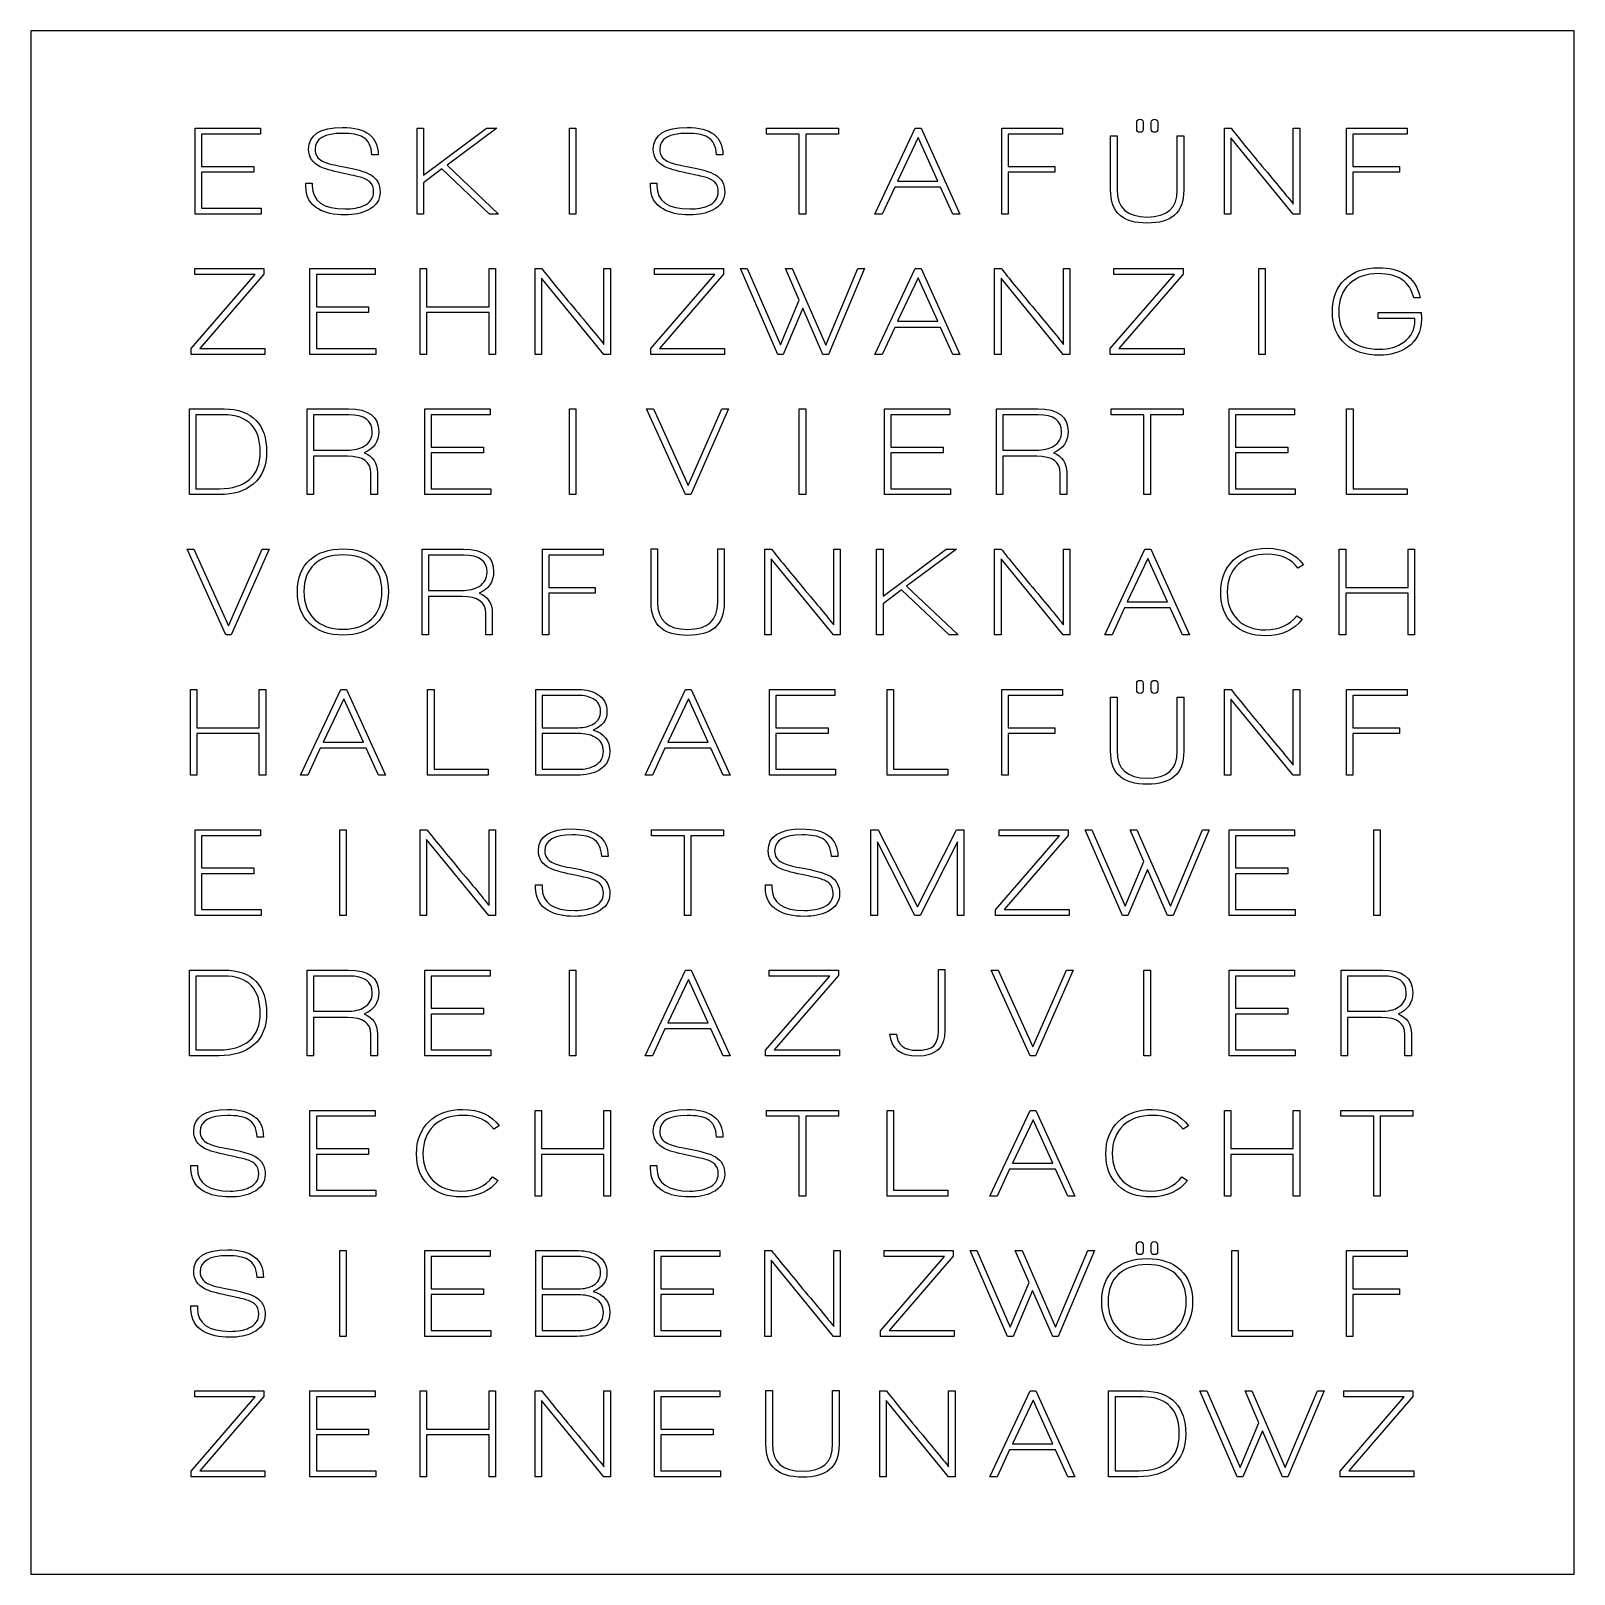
# Model space of a CAD drawing. Header units: millimetres. Extents: x 0 to 450, y 0 to 450.
import ezdxf

# ---------------------------------------------------------------- set-up
doc = ezdxf.new("R2010")
doc.units = ezdxf.units.MM
doc.layers.get('0').update_dxf_attribs({"lineweight": 25, "true_color": 0xffffff})
doc.layers.add('layer 1', color=7, linetype='Continuous', lineweight=25, true_color=0x000000)

msp = doc.modelspace()

# ---------------------------------------------------------------- linework, layer by layer
at = {"color": 6, "true_color": 0xff00ff}
for p, q in [((322.46, 421.39), (322.46, 423.34)), ((324.34, 423.34), (324.34, 421.39)), ((326.7, 421.39), (326.7, 423.34)), ((328.58, 423.34), (328.58, 421.39)), ((47.89, 421.59), (66.92, 421.59)), ((47.89, 396.59), (47.89, 421.59)), ((66.92, 419.86), (49.74, 419.86)), ((49.74, 419.86), (49.74, 410.46)), ((66.92, 421.59), (66.92, 419.86)), ((112.61, 421.59), (114.49, 421.59)), ((112.61, 396.59), (112.61, 421.59)), ((114.49, 407.91), (132.89, 421.59)), ((114.49, 421.59), (114.49, 407.91)), ((135.88, 421.59), (121.35, 410.82)), ((132.89, 421.59), (135.88, 421.59)), ((157.06, 421.59), (158.94, 421.59)), ((157.06, 396.59), (157.06, 421.59)), ((158.94, 421.59), (158.94, 396.59)), ((214.51, 419.86), (214.51, 421.59)), ((214.51, 421.59), (235.49, 421.59)), ((224.06, 419.86), (214.51, 419.86)), ((224.06, 396.59), (224.06, 419.86)), ((235.49, 419.86), (225.94, 419.86)), ((225.94, 419.86), (225.94, 396.59)), ((235.49, 421.59), (235.49, 419.86)), ((246.11, 396.59), (257.84, 421.59)), ((258.72, 418.86), (252.71, 406.21)), ((257.84, 421.59), (259.57, 421.59)), ((264.47, 406.21), (258.72, 418.86)), ((259.57, 421.59), (270.89, 396.59)), ((283.15, 421.59), (300.85, 421.59)), ((283.15, 396.59), (283.15, 421.59)), ((284.99, 419.86), (284.99, 410.46)), ((300.85, 419.86), (284.99, 419.86)), ((300.85, 421.59), (300.85, 419.86)), ((314.83, 403.69), (314.83, 419.4)), ((314.83, 419.4), (316.71, 419.4)), ((316.71, 419.4), (316.71, 403.73)), ((334.29, 419.4), (336.17, 419.4)), ((334.29, 403.58), (334.29, 419.4)), ((336.17, 419.4), (336.17, 403.62)), ((348.01, 421.59), (349.97, 421.59)), ((348.01, 396.59), (348.01, 421.59)), ((368.03, 396.59), (349.89, 418.79)), ((349.89, 418.79), (349.89, 396.59)), ((368.11, 421.59), (369.99, 421.59)), ((368.11, 399.5), (368.11, 421.59)), ((369.99, 421.59), (369.99, 396.59)), ((383.65, 396.59), (383.65, 421.59)), ((383.65, 421.59), (401.35, 421.59)), ((385.49, 419.86), (385.49, 410.46)), ((401.35, 419.86), (385.49, 419.86)), ((401.35, 421.59), (401.35, 419.86)), ((49.74, 410.46), (64.97, 410.46)), ((64.97, 410.46), (64.97, 408.76)), ((101.31, 413.81), (99.46, 413.81)), ((119.84, 409.75), (114.49, 405.7)), ((133.77, 396.59), (119.84, 409.75)), ((121.35, 410.82), (136.39, 396.59)), ((201.81, 413.81), (199.96, 413.81)), ((284.99, 410.46), (298.56, 410.46)), ((298.56, 410.46), (298.56, 408.76)), ((385.49, 410.46), (399.06, 410.46)), ((399.06, 410.46), (399.06, 408.76)), ((64.97, 408.76), (49.74, 408.76)), ((49.74, 408.76), (49.74, 398.32)), ((80.18, 405.55), (82.06, 405.55)), ((80.18, 404.67), (80.18, 405.55)), ((82.06, 405.55), (82.06, 404.81)), ((114.49, 405.7), (114.49, 396.59)), ((180.68, 405.55), (182.56, 405.55)), ((180.68, 404.67), (180.68, 405.55)), ((182.56, 405.55), (182.56, 404.81)), ((252.71, 406.21), (264.47, 406.21)), ((298.56, 408.76), (284.99, 408.76)), ((284.99, 408.76), (284.99, 396.59)), ((385.49, 408.76), (385.49, 396.59)), ((399.06, 408.76), (385.49, 408.76)), ((251.9, 404.44), (248.25, 396.59)), ((265.25, 404.44), (251.9, 404.44)), ((268.82, 396.59), (265.25, 404.44)), ((67.11, 396.59), (47.89, 396.59)), ((49.74, 398.32), (67.11, 398.32)), ((67.11, 398.32), (67.11, 396.59)), ((114.49, 396.59), (112.61, 396.59)), ((136.39, 396.59), (133.77, 396.59)), ((158.94, 396.59), (157.06, 396.59)), ((225.94, 396.59), (224.06, 396.59)), ((248.25, 396.59), (246.11, 396.59)), ((270.89, 396.59), (268.82, 396.59)), ((284.99, 396.59), (283.15, 396.59)), ((349.89, 396.59), (348.01, 396.59)), ((369.99, 396.59), (368.03, 396.59)), ((385.49, 396.59), (383.65, 396.59)), ((46.75, 357.34), (65.45, 378.95)), ((47.82, 378.95), (47.82, 380.68)), ((47.82, 380.68), (67.95, 380.68)), ((65.45, 378.95), (47.82, 378.95)), ((67.95, 379.06), (49.26, 357.41)), ((67.95, 380.68), (67.95, 379.06)), ((81.39, 355.68), (81.39, 380.68)), ((81.39, 380.68), (100.42, 380.68)), ((83.24, 378.95), (83.24, 369.55)), ((100.42, 378.95), (83.24, 378.95)), ((100.42, 380.68), (100.42, 378.95)), ((113.51, 355.68), (113.51, 380.68)), ((113.51, 380.68), (115.39, 380.68)), ((115.39, 380.68), (115.39, 369.55)), ((133.61, 369.55), (133.61, 380.68)), ((133.61, 380.68), (135.49, 380.68)), ((135.49, 380.68), (135.49, 355.68)), ((147.01, 380.68), (148.97, 380.68)), ((147.01, 355.68), (147.01, 380.68)), ((167.11, 358.59), (167.11, 380.68)), ((167.11, 380.68), (168.99, 380.68)), ((168.99, 380.68), (168.99, 355.68)), ((180.75, 357.34), (199.45, 378.95)), ((181.82, 380.68), (201.95, 380.68)), ((181.82, 378.95), (181.82, 380.68)), ((199.45, 378.95), (181.82, 378.95)), ((201.95, 379.06), (183.26, 357.41)), ((201.95, 380.68), (201.95, 379.06)), ((217.79, 355.68), (206.88, 380.68)), ((206.88, 380.68), (208.87, 380.68)), ((208.87, 380.68), (218.6, 358.41)), ((224.06, 371.43), (220.04, 380.68)), ((220.04, 380.68), (222.03, 380.68)), ((222.03, 380.68), (231.77, 358.37)), ((231.77, 358.37), (241.17, 380.68)), ((243.12, 380.68), (232.54, 355.68)), ((241.17, 380.68), (243.12, 380.68)), ((246.11, 355.68), (257.84, 380.68)), ((257.84, 380.68), (259.57, 380.68)), ((259.57, 380.68), (270.89, 355.68)), ((281.01, 355.68), (281.01, 380.68)), ((281.01, 380.68), (282.97, 380.68)), ((301.11, 358.59), (301.11, 380.68)), ((301.11, 380.68), (302.99, 380.68)), ((302.99, 380.68), (302.99, 355.68)), ((314.75, 357.34), (333.45, 378.95)), ((315.82, 380.68), (335.95, 380.68)), ((315.82, 378.95), (315.82, 380.68)), ((333.45, 378.95), (315.82, 378.95)), ((335.95, 379.06), (317.26, 357.41)), ((335.95, 380.68), (335.95, 379.06)), ((358.06, 380.68), (359.94, 380.68)), ((358.06, 355.68), (358.06, 380.68)), ((359.94, 380.68), (359.94, 355.68)), ((148.89, 377.88), (148.89, 355.68)), ((167.03, 355.68), (148.89, 377.88)), ((258.72, 377.95), (252.71, 365.31)), ((264.47, 365.31), (258.72, 377.95)), ((282.89, 377.88), (282.89, 355.68)), ((301.03, 355.68), (282.89, 377.88)), ((83.24, 369.55), (98.47, 369.55)), ((98.47, 369.55), (98.47, 367.85)), ((115.39, 369.55), (133.61, 369.55)), ((218.6, 358.41), (224.06, 371.43)), ((225.09, 369.1), (219.38, 355.68)), ((230.96, 355.68), (225.09, 369.1)), ((405.13, 372.13), (403.21, 372.13)), ((83.24, 367.85), (83.24, 357.41)), ((98.47, 367.85), (83.24, 367.85)), ((115.39, 367.85), (115.39, 355.68)), ((133.61, 367.85), (115.39, 367.85)), ((133.61, 355.68), (133.61, 367.85)), ((252.71, 365.31), (264.47, 365.31)), ((392.85, 367.89), (405.39, 367.89)), ((392.85, 366.15), (392.85, 367.89)), ((403.58, 366.15), (392.85, 366.15)), ((403.58, 365.49), (403.58, 366.15)), ((251.9, 363.54), (248.25, 355.68)), ((265.25, 363.54), (251.9, 363.54)), ((268.82, 355.68), (265.25, 363.54)), ((46.75, 355.68), (46.75, 357.34)), ((68.25, 355.68), (46.75, 355.68)), ((49.26, 357.41), (68.25, 357.41)), ((68.25, 357.41), (68.25, 355.68)), ((100.61, 355.68), (81.39, 355.68)), ((83.24, 357.41), (100.61, 357.41)), ((100.61, 357.41), (100.61, 355.68)), ((115.39, 355.68), (113.51, 355.68)), ((135.49, 355.68), (133.61, 355.68)), ((148.89, 355.68), (147.01, 355.68)), ((168.99, 355.68), (167.03, 355.68)), ((180.75, 355.68), (180.75, 357.34)), ((202.25, 355.68), (180.75, 355.68)), ((183.26, 357.41), (202.25, 357.41)), ((202.25, 357.41), (202.25, 355.68)), ((219.38, 355.68), (217.79, 355.68)), ((232.54, 355.68), (230.96, 355.68)), ((248.25, 355.68), (246.11, 355.68)), ((270.89, 355.68), (268.82, 355.68)), ((282.89, 355.68), (281.01, 355.68)), ((302.99, 355.68), (301.03, 355.68)), ((314.75, 355.68), (314.75, 357.34)), ((336.25, 355.68), (314.75, 355.68)), ((317.26, 357.41), (336.25, 357.41)), ((336.25, 357.41), (336.25, 355.68)), ((359.94, 355.68), (358.06, 355.68)), ((46.25, 339.77), (56.32, 339.77)), ((46.25, 314.77), (46.25, 339.77)), ((48.13, 338.04), (48.13, 316.51)), ((56.28, 338.04), (48.13, 338.04)), ((80.58, 314.77), (80.58, 339.77)), ((80.58, 339.77), (92.64, 339.77)), ((92.71, 338.04), (82.46, 338.04)), ((82.46, 338.04), (82.46, 327.75)), ((114.89, 314.77), (114.89, 339.77)), ((114.89, 339.77), (133.92, 339.77)), ((116.74, 338.04), (116.74, 328.64)), ((133.92, 338.04), (116.74, 338.04)), ((133.92, 339.77), (133.92, 338.04)), ((157.06, 339.77), (158.94, 339.77)), ((157.06, 314.77), (157.06, 339.77)), ((158.94, 339.77), (158.94, 314.77)), ((179.53, 339.77), (181.53, 339.77)), ((190.85, 314.77), (179.53, 339.77)), ((181.53, 339.77), (191.67, 317.43)), ((191.67, 317.43), (201.47, 339.77)), ((203.47, 339.77), (192.44, 314.77)), ((201.47, 339.77), (203.47, 339.77)), ((224.06, 339.77), (225.94, 339.77)), ((224.06, 314.77), (224.06, 339.77)), ((225.94, 339.77), (225.94, 314.77)), ((248.89, 339.77), (267.92, 339.77)), ((248.89, 314.77), (248.89, 339.77)), ((267.92, 338.04), (250.74, 338.04)), ((250.74, 338.04), (250.74, 328.64)), ((267.92, 339.77), (267.92, 338.04)), ((281.58, 339.77), (293.64, 339.77)), ((281.58, 314.77), (281.58, 339.77)), ((283.46, 338.04), (283.46, 327.75)), ((293.71, 338.04), (283.46, 338.04)), ((315.01, 339.77), (335.99, 339.77)), ((315.01, 338.04), (315.01, 339.77)), ((324.56, 338.04), (315.01, 338.04)), ((324.56, 314.77), (324.56, 338.04)), ((335.99, 338.04), (326.44, 338.04)), ((326.44, 338.04), (326.44, 314.77)), ((335.99, 339.77), (335.99, 338.04)), ((349.39, 314.77), (349.39, 339.77)), ((349.39, 339.77), (368.42, 339.77)), ((351.24, 338.04), (351.24, 328.64)), ((368.42, 338.04), (351.24, 338.04)), ((368.42, 339.77), (368.42, 338.04)), ((383.67, 339.77), (385.55, 339.77)), ((383.67, 314.77), (383.67, 339.77)), ((385.55, 339.77), (385.55, 316.51)), ((116.74, 328.64), (131.97, 328.64)), ((131.97, 328.64), (131.97, 326.94)), ((250.74, 328.64), (265.97, 328.64)), ((265.97, 328.64), (265.97, 326.94)), ((351.24, 328.64), (366.47, 328.64)), ((366.47, 328.64), (366.47, 326.94)), ((82.46, 327.75), (92.12, 327.75)), ((82.46, 325.95), (82.46, 314.77)), ((92.31, 325.95), (82.46, 325.95)), ((116.74, 326.94), (116.74, 316.51)), ((131.97, 326.94), (116.74, 326.94)), ((265.97, 326.94), (250.74, 326.94)), ((250.74, 326.94), (250.74, 316.51)), ((283.46, 327.75), (293.12, 327.75)), ((283.46, 325.95), (283.46, 314.77)), ((293.31, 325.95), (283.46, 325.95)), ((351.24, 326.94), (351.24, 316.51)), ((366.47, 326.94), (351.24, 326.94)), ((99.17, 314.77), (99.17, 321.04)), ((101.05, 321.11), (101.05, 314.77)), ((300.17, 314.77), (300.17, 321.04)), ((302.05, 321.11), (302.05, 314.77)), ((48.13, 316.51), (55.03, 316.51)), ((116.74, 316.51), (134.11, 316.51)), ((134.11, 316.51), (134.11, 314.77)), ((250.74, 316.51), (268.11, 316.51)), ((268.11, 316.51), (268.11, 314.77)), ((351.24, 316.51), (368.61, 316.51)), ((368.61, 316.51), (368.61, 314.77)), ((385.55, 316.51), (401.33, 316.51)), ((401.33, 316.51), (401.33, 314.77)), ((54.92, 314.77), (46.25, 314.77)), ((82.46, 314.77), (80.58, 314.77)), ((101.05, 314.77), (99.17, 314.77)), ((134.11, 314.77), (114.89, 314.77)), ((158.94, 314.77), (157.06, 314.77)), ((192.44, 314.77), (190.85, 314.77)), ((225.94, 314.77), (224.06, 314.77)), ((268.11, 314.77), (248.89, 314.77)), ((283.46, 314.77), (281.58, 314.77)), ((302.05, 314.77), (300.17, 314.77)), ((326.44, 314.77), (324.56, 314.77)), ((368.61, 314.77), (349.39, 314.77)), ((401.33, 314.77), (383.67, 314.77)), ((56.85, 273.86), (45.53, 298.86)), ((45.53, 298.86), (47.53, 298.86)), ((47.53, 298.86), (57.67, 276.52)), ((57.67, 276.52), (67.47, 298.86)), ((69.47, 298.86), (58.44, 273.86)), ((67.47, 298.86), (69.47, 298.86)), ((114.08, 298.86), (126.14, 298.86)), ((114.08, 273.86), (114.08, 298.86)), ((115.96, 297.13), (115.96, 286.84)), ((126.21, 297.13), (115.96, 297.13)), ((149.15, 273.86), (149.15, 298.86)), ((149.15, 298.86), (166.85, 298.86)), ((166.85, 297.13), (150.99, 297.13)), ((150.99, 297.13), (150.99, 287.73)), ((166.85, 298.86), (166.85, 297.13)), ((180.83, 298.99), (182.71, 298.99)), ((180.83, 283.43), (180.83, 298.99)), ((182.71, 298.99), (182.71, 283.43)), ((200.29, 283.32), (200.29, 298.99)), ((200.29, 298.99), (202.17, 298.99)), ((202.17, 298.99), (202.17, 283.36)), ((214.01, 298.86), (215.97, 298.86)), ((214.01, 273.86), (214.01, 298.86)), ((234.11, 298.86), (235.99, 298.86)), ((234.11, 276.78), (234.11, 298.86)), ((235.99, 298.86), (235.99, 273.86)), ((246.61, 298.86), (248.49, 298.86)), ((246.61, 273.86), (246.61, 298.86)), ((248.49, 285.18), (266.89, 298.86)), ((248.49, 298.86), (248.49, 285.18)), ((269.88, 298.86), (255.35, 288.1)), ((266.89, 298.86), (269.88, 298.86)), ((281.01, 298.86), (282.97, 298.86)), ((281.01, 273.86), (281.01, 298.86)), ((301.11, 276.78), (301.11, 298.86)), ((301.11, 298.86), (302.99, 298.86)), ((302.99, 298.86), (302.99, 273.86)), ((313.11, 273.86), (324.84, 298.86)), ((324.84, 298.86), (326.57, 298.86)), ((326.57, 298.86), (337.89, 273.86)), ((381.51, 273.86), (381.51, 298.86)), ((381.51, 298.86), (383.39, 298.86)), ((383.39, 298.86), (383.39, 287.73)), ((401.61, 287.73), (401.61, 298.86)), ((401.61, 298.86), (403.49, 298.86)), ((403.49, 298.86), (403.49, 273.86)), ((215.89, 296.06), (215.89, 273.86)), ((234.03, 273.86), (215.89, 296.06)), ((282.89, 296.06), (282.89, 273.86)), ((301.03, 273.86), (282.89, 296.06)), ((325.72, 296.14), (319.71, 283.49)), ((331.47, 283.49), (325.72, 296.14)), ((371.04, 294.33), (369.45, 293.33)), ((255.35, 288.1), (270.39, 273.86)), ((115.96, 286.84), (125.62, 286.84)), ((125.81, 285.04), (115.96, 285.04)), ((115.96, 285.04), (115.96, 273.86)), ((150.99, 287.73), (164.56, 287.73)), ((150.99, 286.03), (150.99, 273.86)), ((164.56, 286.03), (150.99, 286.03)), ((164.56, 287.73), (164.56, 286.03)), ((253.84, 287.03), (248.49, 282.97)), ((267.77, 273.86), (253.84, 287.03)), ((383.39, 287.73), (401.61, 287.73)), ((383.39, 286.03), (383.39, 273.86)), ((401.61, 286.03), (383.39, 286.03)), ((401.61, 273.86), (401.61, 286.03)), ((132.67, 273.86), (132.67, 280.13)), ((134.55, 280.21), (134.55, 273.86)), ((248.49, 282.97), (248.49, 273.86)), ((318.9, 281.72), (315.25, 273.86)), ((332.25, 281.72), (318.9, 281.72)), ((319.71, 283.49), (331.47, 283.49)), ((335.82, 273.86), (332.25, 281.72)), ((369.12, 279.47), (370.74, 278.44)), ((58.44, 273.86), (56.85, 273.86)), ((115.96, 273.86), (114.08, 273.86)), ((134.55, 273.86), (132.67, 273.86)), ((150.99, 273.86), (149.15, 273.86)), ((215.89, 273.86), (214.01, 273.86)), ((235.99, 273.86), (234.03, 273.86)), ((248.49, 273.86), (246.61, 273.86)), ((270.39, 273.86), (267.77, 273.86)), ((282.89, 273.86), (281.01, 273.86)), ((302.99, 273.86), (301.03, 273.86)), ((315.25, 273.86), (313.11, 273.86)), ((337.89, 273.86), (335.82, 273.86)), ((383.39, 273.86), (381.51, 273.86)), ((403.49, 273.86), (401.61, 273.86)), ((46.51, 257.95), (48.39, 257.95)), ((46.51, 232.95), (46.51, 257.95)), ((48.39, 257.95), (48.39, 246.82)), ((66.61, 257.95), (68.49, 257.95)), ((66.61, 246.82), (66.61, 257.95)), ((68.49, 257.95), (68.49, 232.95)), ((78.61, 232.95), (90.34, 257.95)), ((90.34, 257.95), (92.07, 257.95)), ((92.07, 257.95), (103.39, 232.95)), ((115.67, 232.95), (115.67, 257.95)), ((115.67, 257.95), (117.55, 257.95)), ((117.55, 257.95), (117.55, 234.69)), ((147.2, 232.95), (147.2, 257.95)), ((147.2, 257.95), (159.66, 257.95)), ((179.11, 232.95), (190.84, 257.95)), ((190.84, 257.95), (192.57, 257.95)), ((192.57, 257.95), (203.89, 232.95)), ((215.39, 257.95), (234.42, 257.95)), ((215.39, 232.95), (215.39, 257.95)), ((234.42, 257.95), (234.42, 256.22)), ((249.67, 257.95), (251.55, 257.95)), ((249.67, 232.95), (249.67, 257.95)), ((251.55, 257.95), (251.55, 234.69)), ((283.15, 232.95), (283.15, 257.95)), ((283.15, 257.95), (300.85, 257.95)), ((300.85, 257.95), (300.85, 256.22)), ((322.46, 257.75), (322.46, 259.71)), ((324.34, 259.71), (324.34, 257.75)), ((326.7, 257.75), (326.7, 259.71)), ((328.58, 259.71), (328.58, 257.75)), ((348.01, 232.95), (348.01, 257.95)), ((348.01, 257.95), (349.97, 257.95)), ((368.11, 235.87), (368.11, 257.95)), ((368.11, 257.95), (369.99, 257.95)), ((369.99, 257.95), (369.99, 232.95)), ((383.65, 232.95), (383.65, 257.95)), ((383.65, 257.95), (401.35, 257.95)), ((401.35, 257.95), (401.35, 256.22)), ((91.22, 255.23), (85.21, 242.58)), ((96.97, 242.58), (91.22, 255.23)), ((149.08, 256.22), (149.08, 246.82)), ((159.59, 256.22), (149.08, 256.22)), ((191.72, 255.23), (185.71, 242.58)), ((197.47, 242.58), (191.72, 255.23)), ((217.24, 256.22), (217.24, 246.82)), ((234.42, 256.22), (217.24, 256.22)), ((284.99, 256.22), (284.99, 246.82)), ((300.85, 256.22), (284.99, 256.22)), ((314.83, 255.76), (316.71, 255.76)), ((314.83, 240.05), (314.83, 255.76)), ((316.71, 255.76), (316.71, 240.09)), ((334.29, 255.76), (336.17, 255.76)), ((334.29, 239.94), (334.29, 255.76)), ((336.17, 255.76), (336.17, 239.98)), ((349.89, 255.15), (349.89, 232.95)), ((368.03, 232.95), (349.89, 255.15)), ((401.35, 256.22), (385.49, 256.22)), ((385.49, 256.22), (385.49, 246.82)), ((48.39, 246.82), (66.61, 246.82)), ((66.61, 245.12), (48.39, 245.12)), ((48.39, 245.12), (48.39, 232.95)), ((66.61, 232.95), (66.61, 245.12)), ((149.08, 246.82), (159.55, 246.82)), ((149.08, 245.09), (149.08, 234.69)), ((159.47, 245.09), (149.08, 245.09)), ((217.24, 246.82), (232.47, 246.82)), ((217.24, 245.12), (217.24, 234.69)), ((232.47, 245.12), (217.24, 245.12)), ((232.47, 246.82), (232.47, 245.12)), ((284.99, 246.82), (298.56, 246.82)), ((284.99, 245.12), (284.99, 232.95)), ((298.56, 245.12), (284.99, 245.12)), ((298.56, 246.82), (298.56, 245.12)), ((385.49, 246.82), (399.06, 246.82)), ((385.49, 245.12), (385.49, 232.95)), ((399.06, 245.12), (385.49, 245.12)), ((399.06, 246.82), (399.06, 245.12)), ((84.4, 240.81), (80.75, 232.95)), ((97.75, 240.81), (84.4, 240.81)), ((85.21, 242.58), (96.97, 242.58)), ((101.32, 232.95), (97.75, 240.81)), ((184.9, 240.81), (181.25, 232.95)), ((198.25, 240.81), (184.9, 240.81)), ((185.71, 242.58), (197.47, 242.58)), ((201.82, 232.95), (198.25, 240.81)), ((117.55, 234.69), (133.33, 234.69)), ((133.33, 234.69), (133.33, 232.95)), ((149.08, 234.69), (159.62, 234.69)), ((217.24, 234.69), (234.61, 234.69)), ((234.61, 234.69), (234.61, 232.95)), ((251.55, 234.69), (267.33, 234.69)), ((267.33, 234.69), (267.33, 232.95)), ((48.39, 232.95), (46.51, 232.95)), ((68.49, 232.95), (66.61, 232.95)), ((80.75, 232.95), (78.61, 232.95)), ((103.39, 232.95), (101.32, 232.95)), ((133.33, 232.95), (115.67, 232.95)), ((159.18, 232.95), (147.2, 232.95)), ((181.25, 232.95), (179.11, 232.95)), ((203.89, 232.95), (201.82, 232.95)), ((234.61, 232.95), (215.39, 232.95)), ((267.33, 232.95), (249.67, 232.95)), ((284.99, 232.95), (283.15, 232.95)), ((349.89, 232.95), (348.01, 232.95)), ((369.99, 232.95), (368.03, 232.95)), ((385.49, 232.95), (383.65, 232.95)), ((47.89, 217.05), (66.92, 217.05)), ((47.89, 192.05), (47.89, 217.05)), ((66.92, 217.05), (66.92, 215.31)), ((90.06, 217.05), (91.94, 217.05)), ((90.06, 192.05), (90.06, 217.05)), ((91.94, 217.05), (91.94, 192.05)), ((113.51, 217.05), (115.47, 217.05)), ((113.51, 192.05), (113.51, 217.05)), ((133.61, 217.05), (135.49, 217.05)), ((133.61, 194.96), (133.61, 217.05)), ((135.49, 217.05), (135.49, 192.05)), ((181.01, 217.05), (201.99, 217.05)), ((181.01, 215.31), (181.01, 217.05)), ((201.99, 217.05), (201.99, 215.31)), ((244.97, 217.05), (247.11, 217.05)), ((244.97, 192.05), (244.97, 217.05)), ((247.11, 217.05), (258.5, 194.59)), ((258.5, 194.59), (269.93, 217.05)), ((269.93, 217.05), (272.03, 217.05)), ((272.03, 217.05), (272.03, 192.05)), ((282.32, 217.05), (302.45, 217.05)), ((282.32, 215.31), (282.32, 217.05)), ((302.45, 217.05), (302.45, 215.42)), ((307.38, 217.05), (309.37, 217.05)), ((318.29, 192.05), (307.38, 217.05)), ((309.37, 217.05), (319.1, 194.77)), ((320.54, 217.05), (322.53, 217.05)), ((324.56, 207.79), (320.54, 217.05)), ((322.53, 217.05), (332.27, 194.74)), ((332.27, 194.74), (341.67, 217.05)), ((343.62, 217.05), (333.04, 192.05)), ((341.67, 217.05), (343.62, 217.05)), ((349.39, 192.05), (349.39, 217.05)), ((349.39, 217.05), (368.42, 217.05)), ((368.42, 217.05), (368.42, 215.31)), ((391.56, 192.05), (391.56, 217.05)), ((391.56, 217.05), (393.44, 217.05)), ((393.44, 217.05), (393.44, 192.05)), ((66.92, 215.31), (49.74, 215.31)), ((49.74, 215.31), (49.74, 205.91)), ((115.39, 214.24), (115.39, 192.05)), ((133.53, 192.05), (115.39, 214.24)), ((190.56, 215.31), (181.01, 215.31)), ((190.56, 192.05), (190.56, 215.31)), ((201.99, 215.31), (192.44, 215.31)), ((192.44, 215.31), (192.44, 192.05)), ((246.85, 213.51), (246.85, 192.05)), ((257.76, 192.05), (246.85, 213.51)), ((270.15, 213.51), (259.27, 192.05)), ((270.15, 192.05), (270.15, 213.51)), ((281.25, 193.7), (299.95, 215.31)), ((299.95, 215.31), (282.32, 215.31)), ((302.45, 215.42), (283.76, 193.78)), ((351.24, 215.31), (351.24, 205.91)), ((368.42, 215.31), (351.24, 215.31)), ((168.31, 209.27), (166.46, 209.27)), ((235.31, 209.27), (233.46, 209.27)), ((319.1, 194.77), (324.56, 207.79)), ((49.74, 205.91), (64.97, 205.91)), ((49.74, 204.21), (49.74, 193.78)), ((64.97, 204.21), (49.74, 204.21)), ((64.97, 205.91), (64.97, 204.21)), ((325.59, 205.47), (319.88, 192.05)), ((331.46, 192.05), (325.59, 205.47)), ((351.24, 205.91), (366.47, 205.91)), ((351.24, 204.21), (351.24, 193.78)), ((366.47, 204.21), (351.24, 204.21)), ((366.47, 205.91), (366.47, 204.21)), ((147.18, 200.12), (147.18, 201.01)), ((147.18, 201.01), (149.06, 201.01)), ((149.06, 201.01), (149.06, 200.27)), ((214.18, 200.12), (214.18, 201.01)), ((214.18, 201.01), (216.06, 201.01)), ((216.06, 201.01), (216.06, 200.27)), ((49.74, 193.78), (67.11, 193.78)), ((67.11, 193.78), (67.11, 192.05)), ((281.25, 192.05), (281.25, 193.7)), ((283.76, 193.78), (302.75, 193.78)), ((302.75, 193.78), (302.75, 192.05)), ((351.24, 193.78), (368.61, 193.78)), ((368.61, 193.78), (368.61, 192.05)), ((67.11, 192.05), (47.89, 192.05)), ((91.94, 192.05), (90.06, 192.05)), ((115.39, 192.05), (113.51, 192.05)), ((135.49, 192.05), (133.53, 192.05)), ((192.44, 192.05), (190.56, 192.05)), ((246.85, 192.05), (244.97, 192.05)), ((259.27, 192.05), (257.76, 192.05)), ((272.03, 192.05), (270.15, 192.05)), ((302.75, 192.05), (281.25, 192.05)), ((319.88, 192.05), (318.29, 192.05)), ((333.04, 192.05), (331.46, 192.05)), ((368.61, 192.05), (349.39, 192.05)), ((393.44, 192.05), (391.56, 192.05)), ((46.25, 151.14), (46.25, 176.14)), ((46.25, 176.14), (56.32, 176.14)), ((80.58, 151.14), (80.58, 176.14)), ((80.58, 176.14), (92.64, 176.14)), ((114.89, 151.14), (114.89, 176.14)), ((114.89, 176.14), (133.92, 176.14)), ((133.92, 176.14), (133.92, 174.4)), ((157.06, 176.14), (158.94, 176.14)), ((157.06, 151.14), (157.06, 176.14)), ((158.94, 176.14), (158.94, 151.14)), ((179.11, 151.14), (190.84, 176.14)), ((190.84, 176.14), (192.57, 176.14)), ((192.57, 176.14), (203.89, 151.14)), ((215.32, 176.14), (235.45, 176.14)), ((215.32, 174.4), (215.32, 176.14)), ((235.45, 176.14), (235.45, 174.51)), ((264.66, 176.27), (266.54, 176.27)), ((264.66, 158.71), (264.66, 176.27)), ((266.54, 176.27), (266.54, 158.49)), ((280.03, 176.14), (282.03, 176.14)), ((291.35, 151.14), (280.03, 176.14)), ((282.03, 176.14), (292.17, 153.79)), ((292.17, 153.79), (301.97, 176.14)), ((303.97, 176.14), (292.94, 151.14)), ((301.97, 176.14), (303.97, 176.14)), ((324.56, 151.14), (324.56, 176.14)), ((324.56, 176.14), (326.44, 176.14)), ((326.44, 176.14), (326.44, 151.14)), ((349.39, 176.14), (368.42, 176.14)), ((349.39, 151.14), (349.39, 176.14)), ((368.42, 176.14), (368.42, 174.4)), ((382.08, 176.14), (394.14, 176.14)), ((382.08, 151.14), (382.08, 176.14)), ((48.13, 174.4), (48.13, 152.87)), ((56.28, 174.4), (48.13, 174.4)), ((82.46, 174.4), (82.46, 164.12)), ((92.71, 174.4), (82.46, 174.4)), ((116.74, 174.4), (116.74, 165)), ((133.92, 174.4), (116.74, 174.4)), ((191.72, 173.41), (185.71, 160.76)), ((197.47, 160.76), (191.72, 173.41)), ((214.25, 152.8), (232.95, 174.4)), ((232.95, 174.4), (215.32, 174.4)), ((235.45, 174.51), (216.76, 152.87)), ((368.42, 174.4), (351.24, 174.4)), ((351.24, 174.4), (351.24, 165)), ((383.96, 174.4), (383.96, 164.12)), ((394.21, 174.4), (383.96, 174.4)), ((82.46, 164.12), (92.12, 164.12)), ((82.46, 162.31), (82.46, 151.14)), ((92.31, 162.31), (82.46, 162.31)), ((116.74, 165), (131.97, 165)), ((116.74, 163.3), (116.74, 152.87)), ((131.97, 163.3), (116.74, 163.3)), ((131.97, 165), (131.97, 163.3)), ((351.24, 165), (366.47, 165)), ((366.47, 163.3), (351.24, 163.3)), ((351.24, 163.3), (351.24, 152.87)), ((366.47, 165), (366.47, 163.3)), ((383.96, 164.12), (393.62, 164.12)), ((393.81, 162.31), (383.96, 162.31)), ((383.96, 162.31), (383.96, 151.14)), ((184.9, 158.99), (181.25, 151.14)), ((198.25, 158.99), (184.9, 158.99)), ((185.71, 160.76), (197.47, 160.76)), ((201.82, 151.14), (198.25, 158.99)), ((99.17, 151.14), (99.17, 157.4)), ((101.05, 157.48), (101.05, 151.14)), ((250.46, 157.46), (252.38, 157.46)), ((400.67, 151.14), (400.67, 157.4)), ((402.55, 157.48), (402.55, 151.14)), ((54.92, 151.14), (46.25, 151.14)), ((48.13, 152.87), (55.03, 152.87)), ((82.46, 151.14), (80.58, 151.14)), ((101.05, 151.14), (99.17, 151.14)), ((134.11, 151.14), (114.89, 151.14)), ((116.74, 152.87), (134.11, 152.87)), ((134.11, 152.87), (134.11, 151.14)), ((158.94, 151.14), (157.06, 151.14)), ((181.25, 151.14), (179.11, 151.14)), ((203.89, 151.14), (201.82, 151.14)), ((214.25, 151.14), (214.25, 152.8)), ((235.75, 151.14), (214.25, 151.14)), ((216.76, 152.87), (235.75, 152.87)), ((235.75, 152.87), (235.75, 151.14)), ((292.94, 151.14), (291.35, 151.14)), ((326.44, 151.14), (324.56, 151.14)), ((368.61, 151.14), (349.39, 151.14)), ((351.24, 152.87), (368.61, 152.87)), ((368.61, 152.87), (368.61, 151.14)), ((383.96, 151.14), (382.08, 151.14)), ((402.55, 151.14), (400.67, 151.14)), ((81.39, 110.23), (81.39, 135.23)), ((81.39, 135.23), (100.42, 135.23)), ((100.42, 135.23), (100.42, 133.49)), ((147.01, 110.23), (147.01, 135.23)), ((147.01, 135.23), (148.89, 135.23)), ((148.89, 135.23), (148.89, 124.09)), ((167.11, 124.09), (167.11, 135.23)), ((167.11, 135.23), (168.99, 135.23)), ((168.99, 135.23), (168.99, 110.23)), ((214.51, 135.23), (235.49, 135.23)), ((214.51, 133.49), (214.51, 135.23)), ((235.49, 135.23), (235.49, 133.49)), ((249.67, 135.23), (251.55, 135.23)), ((249.67, 110.23), (249.67, 135.23)), ((251.55, 135.23), (251.55, 111.96)), ((279.61, 110.23), (291.34, 135.23)), ((291.34, 135.23), (293.07, 135.23)), ((293.07, 135.23), (304.39, 110.23)), ((348.01, 110.23), (348.01, 135.23)), ((348.01, 135.23), (349.89, 135.23)), ((349.89, 135.23), (349.89, 124.09)), ((368.11, 124.09), (368.11, 135.23)), ((368.11, 135.23), (369.99, 135.23)), ((369.99, 135.23), (369.99, 110.23)), ((382.01, 135.23), (402.99, 135.23)), ((382.01, 133.49), (382.01, 135.23)), ((402.99, 135.23), (402.99, 133.49)), ((83.24, 133.49), (83.24, 124.09)), ((100.42, 133.49), (83.24, 133.49)), ((136.54, 130.69), (134.95, 129.7)), ((224.06, 133.49), (214.51, 133.49)), ((224.06, 110.23), (224.06, 133.49)), ((235.49, 133.49), (225.94, 133.49)), ((225.94, 133.49), (225.94, 110.23)), ((292.22, 132.5), (286.21, 119.85)), ((297.97, 119.85), (292.22, 132.5)), ((337.54, 130.69), (335.95, 129.7)), ((391.56, 133.49), (382.01, 133.49)), ((391.56, 110.23), (391.56, 133.49)), ((393.44, 133.49), (393.44, 110.23)), ((402.99, 133.49), (393.44, 133.49)), ((67.81, 127.45), (65.96, 127.45)), ((201.81, 127.45), (199.96, 127.45)), ((83.24, 124.09), (98.47, 124.09)), ((83.24, 122.4), (83.24, 111.96)), ((98.47, 122.4), (83.24, 122.4)), ((98.47, 124.09), (98.47, 122.4)), ((148.89, 124.09), (167.11, 124.09)), ((148.89, 122.4), (148.89, 110.23)), ((167.11, 122.4), (148.89, 122.4)), ((167.11, 110.23), (167.11, 122.4)), ((349.89, 124.09), (368.11, 124.09)), ((349.89, 122.4), (349.89, 110.23)), ((368.11, 122.4), (349.89, 122.4)), ((368.11, 110.23), (368.11, 122.4)), ((46.68, 119.19), (48.56, 119.19)), ((46.68, 118.3), (46.68, 119.19)), ((48.56, 119.19), (48.56, 118.45)), ((180.68, 118.3), (180.68, 119.19)), ((180.68, 119.19), (182.56, 119.19)), ((182.56, 119.19), (182.56, 118.45)), ((285.4, 118.08), (281.75, 110.23)), ((298.75, 118.08), (285.4, 118.08)), ((286.21, 119.85), (297.97, 119.85)), ((302.32, 110.23), (298.75, 118.08)), ((134.62, 115.83), (136.24, 114.8)), ((335.62, 115.83), (337.24, 114.8)), ((100.61, 110.23), (81.39, 110.23)), ((83.24, 111.96), (100.61, 111.96)), ((100.61, 111.96), (100.61, 110.23)), ((148.89, 110.23), (147.01, 110.23)), ((168.99, 110.23), (167.11, 110.23)), ((225.94, 110.23), (224.06, 110.23)), ((267.33, 110.23), (249.67, 110.23)), ((251.55, 111.96), (267.33, 111.96)), ((267.33, 111.96), (267.33, 110.23)), ((281.75, 110.23), (279.61, 110.23)), ((304.39, 110.23), (302.32, 110.23)), ((349.89, 110.23), (348.01, 110.23)), ((369.99, 110.23), (368.11, 110.23)), ((393.44, 110.23), (391.56, 110.23)), ((322.42, 94.12), (322.42, 96.07)), ((324.3, 96.07), (324.3, 94.12)), ((326.66, 94.12), (326.66, 96.07)), ((328.54, 96.07), (328.54, 94.12)), ((90.06, 69.32), (90.06, 94.32)), ((90.06, 94.32), (91.94, 94.32)), ((91.94, 94.32), (91.94, 69.32)), ((114.89, 69.32), (114.89, 94.32)), ((114.89, 94.32), (133.92, 94.32)), ((116.74, 92.59), (116.74, 83.18)), ((133.92, 92.59), (116.74, 92.59)), ((133.92, 94.32), (133.92, 92.59)), ((147.2, 69.32), (147.2, 94.32)), ((147.2, 94.32), (159.66, 94.32)), ((159.59, 92.59), (149.08, 92.59)), ((149.08, 92.59), (149.08, 83.18)), ((181.89, 69.32), (181.89, 94.32)), ((181.89, 94.32), (200.92, 94.32)), ((183.74, 92.59), (183.74, 83.18)), ((200.92, 92.59), (183.74, 92.59)), ((200.92, 94.32), (200.92, 92.59)), ((214.01, 94.32), (215.97, 94.32)), ((214.01, 69.32), (214.01, 94.32)), ((215.89, 91.52), (215.89, 69.32)), ((234.03, 69.32), (215.89, 91.52)), ((234.11, 72.23), (234.11, 94.32)), ((234.11, 94.32), (235.99, 94.32)), ((235.99, 94.32), (235.99, 69.32)), ((247.75, 70.98), (266.45, 92.59)), ((248.82, 92.59), (248.82, 94.32)), ((248.82, 94.32), (268.95, 94.32)), ((266.45, 92.59), (248.82, 92.59)), ((268.95, 92.7), (250.26, 71.05)), ((268.95, 94.32), (268.95, 92.7)), ((273.88, 94.32), (275.87, 94.32)), ((284.79, 69.32), (273.88, 94.32)), ((275.87, 94.32), (285.6, 72.05)), ((287.04, 94.32), (289.03, 94.32)), ((291.06, 85.06), (287.04, 94.32)), ((289.03, 94.32), (298.77, 72.01)), ((298.77, 72.01), (308.17, 94.32)), ((310.12, 94.32), (299.54, 69.32)), ((308.17, 94.32), (310.12, 94.32)), ((350.17, 69.32), (350.17, 94.32)), ((350.17, 94.32), (352.05, 94.32)), ((352.05, 94.32), (352.05, 71.05)), ((383.65, 94.32), (401.35, 94.32)), ((383.65, 69.32), (383.65, 94.32)), ((385.49, 92.59), (385.49, 83.18)), ((401.35, 92.59), (385.49, 92.59)), ((401.35, 94.32), (401.35, 92.59)), ((67.81, 86.54), (65.96, 86.54)), ((116.74, 83.18), (131.97, 83.18)), ((116.74, 81.49), (116.74, 71.05)), ((131.97, 81.49), (116.74, 81.49)), ((131.97, 83.18), (131.97, 81.49)), ((149.08, 83.18), (159.55, 83.18)), ((149.08, 81.45), (149.08, 71.05)), ((159.47, 81.45), (149.08, 81.45)), ((183.74, 83.18), (198.97, 83.18)), ((183.74, 81.49), (183.74, 71.05)), ((198.97, 81.49), (183.74, 81.49)), ((198.97, 83.18), (198.97, 81.49)), ((285.6, 72.05), (291.06, 85.06)), ((292.09, 82.74), (286.38, 69.32)), ((297.96, 69.32), (292.09, 82.74)), ((385.49, 83.18), (399.06, 83.18)), ((399.06, 81.49), (385.49, 81.49)), ((385.49, 81.49), (385.49, 69.32)), ((399.06, 83.18), (399.06, 81.49)), ((46.68, 78.28), (48.56, 78.28)), ((46.68, 77.39), (46.68, 78.28)), ((48.56, 78.28), (48.56, 77.54)), ((91.94, 69.32), (90.06, 69.32)), ((134.11, 69.32), (114.89, 69.32)), ((116.74, 71.05), (134.11, 71.05)), ((134.11, 71.05), (134.11, 69.32)), ((159.18, 69.32), (147.2, 69.32)), ((149.08, 71.05), (159.62, 71.05)), ((201.11, 69.32), (181.89, 69.32)), ((183.74, 71.05), (201.11, 71.05)), ((201.11, 71.05), (201.11, 69.32)), ((215.89, 69.32), (214.01, 69.32)), ((235.99, 69.32), (234.03, 69.32)), ((247.75, 69.32), (247.75, 70.98)), ((269.25, 69.32), (247.75, 69.32)), ((250.26, 71.05), (269.25, 71.05)), ((269.25, 71.05), (269.25, 69.32)), ((286.38, 69.32), (284.79, 69.32)), ((299.54, 69.32), (297.96, 69.32)), ((367.83, 69.32), (350.17, 69.32)), ((352.05, 71.05), (367.83, 71.05)), ((367.83, 71.05), (367.83, 69.32)), ((385.49, 69.32), (383.65, 69.32)), ((46.75, 30.07), (65.45, 51.68)), ((47.82, 51.68), (47.82, 53.41)), ((47.82, 53.41), (67.95, 53.41)), ((65.45, 51.68), (47.82, 51.68)), ((67.95, 51.79), (49.26, 30.14)), ((67.95, 53.41), (67.95, 51.79)), ((81.39, 53.41), (100.42, 53.41)), ((81.39, 28.41), (81.39, 53.41)), ((100.42, 51.68), (83.24, 51.68)), ((83.24, 51.68), (83.24, 42.27)), ((100.42, 53.41), (100.42, 51.68)), ((113.51, 28.41), (113.51, 53.41)), ((113.51, 53.41), (115.39, 53.41)), ((115.39, 53.41), (115.39, 42.27)), ((133.61, 42.27), (133.61, 53.41)), ((133.61, 53.41), (135.49, 53.41)), ((135.49, 53.41), (135.49, 28.41)), ((147.01, 53.41), (148.97, 53.41)), ((147.01, 28.41), (147.01, 53.41)), ((167.03, 28.41), (148.89, 50.61)), ((148.89, 50.61), (148.89, 28.41)), ((167.11, 53.41), (168.99, 53.41)), ((167.11, 31.32), (167.11, 53.41)), ((168.99, 53.41), (168.99, 28.41)), ((181.89, 53.41), (200.92, 53.41)), ((181.89, 28.41), (181.89, 53.41)), ((200.92, 51.68), (183.74, 51.68)), ((183.74, 51.68), (183.74, 42.27)), ((200.92, 53.41), (200.92, 51.68)), ((214.33, 53.54), (216.21, 53.54)), ((214.33, 37.98), (214.33, 53.54)), ((216.21, 53.54), (216.21, 37.98)), ((233.79, 37.87), (233.79, 53.54)), ((233.79, 53.54), (235.67, 53.54)), ((235.67, 53.54), (235.67, 37.9)), ((247.51, 53.41), (249.47, 53.41)), ((247.51, 28.41), (247.51, 53.41)), ((267.53, 28.41), (249.39, 50.61)), ((249.39, 50.61), (249.39, 28.41)), ((267.61, 53.41), (269.49, 53.41)), ((267.61, 31.32), (267.61, 53.41)), ((269.49, 53.41), (269.49, 28.41)), ((279.61, 28.41), (291.34, 53.41)), ((292.22, 50.68), (286.21, 38.03)), ((291.34, 53.41), (293.07, 53.41)), ((297.97, 38.03), (292.22, 50.68)), ((293.07, 53.41), (304.39, 28.41)), ((314.25, 28.41), (314.25, 53.41)), ((314.25, 53.41), (324.32, 53.41)), ((316.13, 51.68), (316.13, 30.14)), ((324.28, 51.68), (316.13, 51.68)), ((340.88, 53.41), (342.87, 53.41)), ((351.79, 28.41), (340.88, 53.41)), ((342.87, 53.41), (352.6, 31.14)), ((354.04, 53.41), (356.03, 53.41)), ((358.06, 44.15), (354.04, 53.41)), ((356.03, 53.41), (365.77, 31.1)), ((365.77, 31.1), (375.17, 53.41)), ((377.12, 53.41), (366.54, 28.41)), ((375.17, 53.41), (377.12, 53.41)), ((381.75, 30.07), (400.45, 51.68)), ((382.82, 53.41), (402.95, 53.41)), ((382.82, 51.68), (382.82, 53.41)), ((400.45, 51.68), (382.82, 51.68)), ((402.95, 51.79), (384.26, 30.14)), ((402.95, 53.41), (402.95, 51.79)), ((83.24, 42.27), (98.47, 42.27)), ((98.47, 40.58), (83.24, 40.58)), ((83.24, 40.58), (83.24, 30.14)), ((98.47, 42.27), (98.47, 40.58)), ((115.39, 42.27), (133.61, 42.27)), ((115.39, 40.58), (115.39, 28.41)), ((133.61, 40.58), (115.39, 40.58)), ((133.61, 28.41), (133.61, 40.58)), ((183.74, 42.27), (198.97, 42.27)), ((198.97, 40.58), (183.74, 40.58)), ((183.74, 40.58), (183.74, 30.14)), ((198.97, 42.27), (198.97, 40.58)), ((352.6, 31.14), (358.06, 44.15)), ((359.09, 41.83), (353.38, 28.41)), ((364.96, 28.41), (359.09, 41.83)), ((285.4, 36.26), (281.75, 28.41)), ((298.75, 36.26), (285.4, 36.26)), ((286.21, 38.03), (297.97, 38.03)), ((302.32, 28.41), (298.75, 36.26)), ((46.75, 28.41), (46.75, 30.07)), ((68.25, 28.41), (46.75, 28.41)), ((49.26, 30.14), (68.25, 30.14)), ((68.25, 30.14), (68.25, 28.41)), ((100.61, 28.41), (81.39, 28.41)), ((83.24, 30.14), (100.61, 30.14)), ((100.61, 30.14), (100.61, 28.41)), ((115.39, 28.41), (113.51, 28.41)), ((135.49, 28.41), (133.61, 28.41)), ((148.89, 28.41), (147.01, 28.41)), ((168.99, 28.41), (167.03, 28.41)), ((201.11, 28.41), (181.89, 28.41)), ((183.74, 30.14), (201.11, 30.14)), ((201.11, 30.14), (201.11, 28.41)), ((249.39, 28.41), (247.51, 28.41)), ((269.49, 28.41), (267.53, 28.41)), ((281.75, 28.41), (279.61, 28.41)), ((304.39, 28.41), (302.32, 28.41)), ((322.92, 28.41), (314.25, 28.41)), ((316.13, 30.14), (323.03, 30.14)), ((353.38, 28.41), (351.79, 28.41)), ((366.54, 28.41), (364.96, 28.41)), ((381.75, 28.41), (381.75, 30.07)), ((403.25, 28.41), (381.75, 28.41)), ((384.26, 30.14), (403.25, 30.14)), ((403.25, 30.14), (403.25, 28.41))]:
    msp.add_line(p, q, dxfattribs=at)
for points in [[(322.46, 423.34), (322.46, 423.93), (322.77, 424.23), (323.38, 424.23)], [(323.38, 424.23), (324.02, 424.23), (324.34, 423.93), (324.34, 423.34)], [(326.7, 423.34), (326.7, 423.93), (327.02, 424.23), (327.66, 424.23)], [(327.66, 424.23), (328.27, 424.23), (328.58, 423.93), (328.58, 423.34)], [(80.99, 415.43), (80.99, 419.71), (84.28, 421.85), (90.87, 421.85)], [(90.87, 420.12), (85.54, 420.12), (82.87, 418.56), (82.87, 415.43)], [(90.87, 421.85), (97.75, 421.85), (101.23, 419.17), (101.31, 413.81)], [(96.81, 419.01), (95.48, 419.75), (93.5, 420.12), (90.87, 420.12)], [(99.46, 413.81), (99.31, 416.39), (98.43, 418.12), (96.81, 419.01)], [(181.49, 415.43), (181.49, 419.71), (184.78, 421.85), (191.37, 421.85)], [(191.37, 420.12), (186.04, 420.12), (183.37, 418.56), (183.37, 415.43)], [(191.37, 421.85), (198.25, 421.85), (201.73, 419.17), (201.81, 413.81)], [(197.31, 419.01), (195.98, 419.75), (194, 420.12), (191.37, 420.12)], [(199.96, 413.81), (199.81, 416.39), (198.93, 418.12), (197.31, 419.01)], [(323.38, 420.43), (322.77, 420.43), (322.46, 420.75), (322.46, 421.39)], [(324.34, 421.39), (324.34, 420.75), (324.02, 420.43), (323.38, 420.43)], [(327.66, 420.43), (327.02, 420.43), (326.7, 420.75), (326.7, 421.39)], [(328.58, 421.39), (328.58, 420.75), (328.27, 420.43), (327.66, 420.43)], [(349.97, 421.59), (352.08, 418.91), (355.1, 415.21), (359.04, 410.49)], [(84.34, 410.38), (82.11, 411.51), (80.99, 413.2), (80.99, 415.43)], [(82.87, 415.43), (82.87, 413.91), (83.59, 412.77), (85.04, 412)], [(184.84, 410.38), (182.61, 411.51), (181.49, 413.2), (181.49, 415.43)], [(183.37, 415.43), (183.37, 413.91), (184.09, 412.77), (185.54, 412)], [(90.76, 408.54), (87.59, 409.2), (85.45, 409.82), (84.34, 410.38)], [(85.04, 412), (86.05, 411.49), (87.76, 411.01), (90.17, 410.57)], [(90.17, 410.57), (94.64, 409.78), (97.63, 408.93), (99.13, 408.02)], [(191.26, 408.54), (188.09, 409.2), (185.95, 409.82), (184.84, 410.38)], [(185.54, 412), (186.55, 411.49), (188.26, 411.01), (190.67, 410.57)], [(190.67, 410.57), (195.14, 409.78), (198.13, 408.93), (199.63, 408.02)], [(359.04, 410.49), (363.29, 405.43), (366.31, 401.77), (368.11, 399.5)], [(96, 407.36), (95.26, 407.55), (93.51, 407.95), (90.76, 408.54)], [(98.91, 405.92), (98.34, 406.46), (97.37, 406.94), (96, 407.36)], [(99.94, 403.04), (99.94, 404.3), (99.6, 405.26), (98.91, 405.92)], [(99.13, 408.02), (100.93, 406.94), (101.82, 405.24), (101.82, 402.93)], [(196.5, 407.36), (195.76, 407.55), (194.01, 407.95), (191.26, 408.54)], [(199.41, 405.92), (198.84, 406.46), (197.87, 406.94), (196.5, 407.36)], [(200.44, 403.04), (200.44, 404.3), (200.1, 405.26), (199.41, 405.92)], [(199.63, 408.02), (201.43, 406.94), (202.32, 405.24), (202.32, 402.93)], [(83.83, 398.07), (81.39, 399.47), (80.18, 401.67), (80.18, 404.67)], [(82.06, 404.81), (82.06, 400.32), (85.24, 398.07), (91.61, 398.07)], [(97.1, 399.06), (99, 399.92), (99.94, 401.25), (99.94, 403.04)], [(101.82, 402.93), (101.82, 400.62), (100.63, 398.88), (98.25, 397.7)], [(184.33, 398.07), (181.89, 399.47), (180.68, 401.67), (180.68, 404.67)], [(182.56, 404.81), (182.56, 400.32), (185.74, 398.07), (192.11, 398.07)], [(197.6, 399.06), (199.5, 399.92), (200.44, 401.25), (200.44, 403.04)], [(202.32, 402.93), (202.32, 400.62), (201.13, 398.88), (198.75, 397.7)], [(317.59, 396.2), (315.75, 397.78), (314.83, 400.27), (314.83, 403.69)], [(316.71, 403.73), (316.71, 398.39), (319.64, 395.72), (325.52, 395.72)], [(325.52, 395.72), (331.37, 395.72), (334.29, 398.34), (334.29, 403.58)], [(336.17, 403.62), (336.17, 400.25), (335.25, 397.78), (333.41, 396.2)], [(91.57, 396.33), (88.35, 396.33), (85.77, 396.91), (83.83, 398.07)], [(98.25, 397.7), (96.4, 396.79), (94.18, 396.33), (91.57, 396.33)], [(91.61, 398.07), (93.8, 398.07), (95.63, 398.4), (97.1, 399.06)], [(192.07, 396.33), (188.85, 396.33), (186.27, 396.91), (184.33, 398.07)], [(198.75, 397.7), (196.9, 396.79), (194.68, 396.33), (192.07, 396.33)], [(192.11, 398.07), (194.3, 398.07), (196.13, 398.4), (197.6, 399.06)], [(325.52, 393.95), (321.95, 393.95), (319.31, 394.7), (317.59, 396.2)], [(333.41, 396.2), (331.66, 394.7), (329.03, 393.95), (325.52, 393.95)], [(148.97, 380.68), (151.08, 378), (154.1, 374.3), (158.04, 369.58)], [(282.97, 380.68), (285.08, 378), (288.1, 374.3), (292.04, 369.58)], [(383.13, 377.49), (385.56, 379.79), (388.83, 380.94), (392.96, 380.94)], [(393, 379.21), (389.41, 379.21), (386.58, 378.22), (384.5, 376.26)], [(392.96, 380.94), (396.03, 380.94), (398.59, 380.33), (400.63, 379.1)], [(403.21, 372.13), (402.13, 376.85), (398.73, 379.21), (393, 379.21)], [(400.63, 379.1), (402.94, 377.7), (404.44, 375.37), (405.13, 372.13)], [(379.5, 368.11), (379.5, 372.07), (380.71, 375.19), (383.13, 377.49)], [(384.5, 376.26), (382.42, 374.29), (381.38, 371.59), (381.38, 368.14)], [(158.04, 369.58), (162.29, 364.52), (165.31, 360.86), (167.11, 358.59)], [(292.04, 369.58), (296.29, 364.52), (299.31, 360.86), (301.11, 358.59)], [(383.3, 358.67), (380.77, 360.91), (379.5, 364.05), (379.5, 368.11)], [(381.38, 368.14), (381.38, 364.63), (382.43, 361.92), (384.54, 360.01)], [(400.41, 359.33), (402.52, 360.88), (403.58, 362.93), (403.58, 365.49)], [(405.5, 365.93), (405.5, 362.37), (404.12, 359.64), (401.37, 357.75)], [(405.39, 367.89), (405.46, 367.08), (405.5, 366.42), (405.5, 365.93)], [(384.54, 360.01), (386.64, 358.11), (389.53, 357.16), (393.22, 357.16)], [(393.22, 355.42), (389.04, 355.42), (385.73, 356.51), (383.3, 358.67)], [(393.22, 357.16), (396.05, 357.16), (398.44, 357.88), (400.41, 359.33)], [(401.37, 357.75), (399.11, 356.2), (396.39, 355.42), (393.22, 355.42)], [(64.32, 335.16), (62.53, 337.08), (59.85, 338.04), (56.28, 338.04)], [(56.32, 339.77), (60.43, 339.77), (63.55, 338.65), (65.69, 336.42)], [(92.64, 339.77), (98.49, 339.77), (101.42, 337.58), (101.42, 333.21)], [(99.54, 333.1), (99.54, 336.39), (97.26, 338.04), (92.71, 338.04)], [(293.64, 339.77), (299.49, 339.77), (302.42, 337.58), (302.42, 333.21)], [(300.54, 333.1), (300.54, 336.39), (298.26, 338.04), (293.71, 338.04)], [(66.87, 327.24), (66.87, 330.73), (66.02, 333.37), (64.32, 335.16)], [(65.69, 336.42), (67.73, 334.25), (68.75, 331.19), (68.75, 327.24)], [(101.42, 333.21), (101.42, 330.16), (100, 328.08), (97.18, 326.98)], [(97.21, 328.93), (98.76, 329.87), (99.54, 331.26), (99.54, 333.1)], [(302.42, 333.21), (302.42, 330.16), (301, 328.08), (298.18, 326.98)], [(298.21, 328.93), (299.76, 329.87), (300.54, 331.26), (300.54, 333.1)], [(92.12, 327.75), (94.24, 327.75), (95.93, 328.15), (97.21, 328.93)], [(293.12, 327.75), (295.24, 327.75), (296.93, 328.15), (298.21, 328.93)], [(63.75, 319.23), (65.83, 321.05), (66.87, 323.72), (66.87, 327.24)], [(68.75, 327.24), (68.75, 323.16), (67.44, 320.02), (64.84, 317.83)], [(99.17, 321.04), (99.17, 324.31), (96.88, 325.95), (92.31, 325.95)], [(97.18, 326.98), (99.76, 325.97), (101.05, 324.02), (101.05, 321.11)], [(300.17, 321.04), (300.17, 324.31), (297.88, 325.95), (293.31, 325.95)], [(298.18, 326.98), (300.76, 325.97), (302.05, 324.02), (302.05, 321.11)], [(64.84, 317.83), (62.4, 315.79), (59.1, 314.77), (54.92, 314.77)], [(55.03, 316.51), (58.77, 316.51), (61.67, 317.42), (63.75, 319.23)], [(81.28, 295.69), (83.64, 297.86), (86.88, 298.94), (90.98, 298.94)], [(90.98, 297.2), (87.42, 297.2), (84.63, 296.28), (82.63, 294.42)], [(90.98, 298.94), (95.09, 298.94), (98.33, 297.86), (100.7, 295.69)], [(99.37, 294.42), (97.37, 296.28), (94.57, 297.2), (90.98, 297.2)], [(126.14, 298.86), (131.99, 298.86), (134.92, 296.68), (134.92, 292.3)], [(133.04, 292.19), (133.04, 295.48), (130.76, 297.13), (126.21, 297.13)], [(215.97, 298.86), (218.08, 296.18), (221.1, 292.48), (225.04, 287.76)], [(282.97, 298.86), (285.08, 296.18), (288.1, 292.48), (292.04, 287.76)], [(350.61, 295.62), (353.04, 297.95), (356.33, 299.12), (360.46, 299.12)], [(360.46, 297.39), (356.92, 297.39), (354.1, 296.39), (351.99, 294.4)], [(360.46, 299.12), (365.25, 299.12), (368.78, 297.52), (371.04, 294.33)], [(369.45, 293.33), (367.59, 296.04), (364.59, 297.39), (360.46, 297.39)], [(77.74, 286.55), (77.74, 290.48), (78.92, 293.53), (81.28, 295.69)], [(82.63, 294.42), (80.63, 292.56), (79.62, 289.94), (79.62, 286.55)], [(102.38, 286.55), (102.38, 289.94), (101.37, 292.56), (99.37, 294.42)], [(100.7, 295.69), (103.07, 293.53), (104.26, 290.48), (104.26, 286.55)], [(346.96, 286.18), (346.96, 290.14), (348.18, 293.28), (350.61, 295.62)], [(351.99, 294.4), (349.89, 292.41), (348.84, 289.72), (348.84, 286.33)], [(125.62, 286.84), (127.74, 286.84), (129.43, 287.24), (130.71, 288.02)], [(134.92, 292.3), (134.92, 289.25), (133.5, 287.17), (130.68, 286.07)], [(130.71, 288.02), (132.26, 288.96), (133.04, 290.35), (133.04, 292.19)], [(81.27, 277.18), (78.92, 279.44), (77.74, 282.57), (77.74, 286.55)], [(79.62, 286.55), (79.62, 283.16), (80.63, 280.47), (82.65, 278.49)], [(99.37, 278.45), (101.37, 280.41), (102.38, 283.11), (102.38, 286.55)], [(104.26, 286.55), (104.26, 282.61), (103.07, 279.51), (100.7, 277.22)], [(132.67, 280.13), (132.67, 283.4), (130.38, 285.04), (125.81, 285.04)], [(130.68, 286.07), (133.26, 285.06), (134.55, 283.11), (134.55, 280.21)], [(225.04, 287.76), (229.29, 282.7), (232.31, 279.04), (234.11, 276.78)], [(292.04, 287.76), (296.29, 282.7), (299.31, 279.04), (301.11, 276.78)], [(350.5, 277), (348.14, 279.26), (346.96, 282.32), (346.96, 286.18)], [(348.84, 286.33), (348.84, 282.98), (349.84, 280.32), (351.85, 278.33)], [(183.59, 275.98), (181.75, 277.56), (180.83, 280.04), (180.83, 283.43)], [(182.71, 283.43), (182.71, 278.12), (185.64, 275.47), (191.52, 275.47)], [(191.52, 275.47), (197.37, 275.47), (200.29, 278.09), (200.29, 283.32)], [(202.17, 283.36), (202.17, 279.99), (201.25, 277.52), (199.41, 275.95)], [(360.05, 275.34), (364.01, 275.34), (367.03, 276.72), (369.12, 279.47)], [(90.98, 273.79), (86.85, 273.79), (83.61, 274.92), (81.27, 277.18)], [(82.65, 278.49), (84.66, 276.51), (87.44, 275.52), (90.98, 275.52)], [(90.98, 275.52), (94.57, 275.52), (97.37, 276.5), (99.37, 278.45)], [(100.7, 277.22), (98.33, 274.93), (95.09, 273.79), (90.98, 273.79)], [(191.52, 273.73), (187.95, 273.73), (185.31, 274.48), (183.59, 275.98)], [(199.41, 275.95), (197.66, 274.47), (195.03, 273.73), (191.52, 273.73)], [(360.09, 273.61), (356.06, 273.61), (352.86, 274.74), (350.5, 277)], [(351.85, 278.33), (353.85, 276.33), (356.58, 275.34), (360.05, 275.34)], [(370.74, 278.44), (368.26, 275.22), (364.71, 273.61), (360.09, 273.61)], [(159.66, 257.95), (161.99, 257.95), (163.91, 257.45), (165.41, 256.44)], [(322.46, 259.71), (322.46, 260.3), (322.77, 260.59), (323.38, 260.59)], [(323.38, 256.79), (322.77, 256.79), (322.46, 257.11), (322.46, 257.75)], [(323.38, 260.59), (324.02, 260.59), (324.34, 260.3), (324.34, 259.71)], [(324.34, 257.75), (324.34, 257.11), (324.02, 256.79), (323.38, 256.79)], [(326.7, 259.71), (326.7, 260.3), (327.02, 260.59), (327.66, 260.59)], [(327.66, 256.79), (327.02, 256.79), (326.7, 257.11), (326.7, 257.75)], [(327.66, 260.59), (328.27, 260.59), (328.58, 260.3), (328.58, 259.71)], [(328.58, 257.75), (328.58, 257.11), (328.27, 256.79), (327.66, 256.79)], [(349.97, 257.95), (352.08, 255.28), (355.1, 251.58), (359.04, 246.86)], [(163.97, 255.23), (162.82, 255.89), (161.36, 256.22), (159.59, 256.22)], [(166.11, 251.58), (166.11, 253.2), (165.4, 254.41), (163.97, 255.23)], [(165.41, 256.44), (167.13, 255.29), (167.99, 253.6), (167.99, 251.39)], [(159.55, 246.82), (161.37, 246.82), (162.87, 247.18), (164.05, 247.89)], [(167.99, 251.39), (167.99, 249.01), (166.64, 247.24), (163.94, 246.08)], [(164.05, 247.89), (165.42, 248.72), (166.11, 249.95), (166.11, 251.58)], [(164.49, 244.05), (163.21, 244.74), (161.54, 245.09), (159.47, 245.09)], [(163.94, 246.08), (167.18, 245.15), (168.8, 243.09), (168.8, 239.92)], [(166.96, 239.89), (166.96, 241.78), (166.14, 243.17), (164.49, 244.05)], [(359.04, 246.86), (363.29, 241.79), (366.31, 238.13), (368.11, 235.87)], [(164.64, 235.87), (166.19, 236.78), (166.96, 238.12), (166.96, 239.89)], [(168.8, 239.92), (168.8, 237.47), (167.76, 235.63), (165.67, 234.43)], [(317.59, 232.57), (315.75, 234.14), (314.83, 236.64), (314.83, 240.05)], [(316.71, 240.09), (316.71, 234.76), (319.64, 232.09), (325.52, 232.09)], [(325.52, 232.09), (331.37, 232.09), (334.29, 234.71), (334.29, 239.94)], [(336.17, 239.98), (336.17, 236.61), (335.25, 234.14), (333.41, 232.57)], [(165.67, 234.43), (163.97, 233.45), (161.81, 232.95), (159.18, 232.95)], [(159.62, 234.69), (161.66, 234.69), (163.33, 235.08), (164.64, 235.87)], [(325.52, 230.32), (321.95, 230.32), (319.31, 231.07), (317.59, 232.57)], [(333.41, 232.57), (331.66, 231.07), (329.03, 230.32), (325.52, 230.32)], [(115.47, 217.05), (117.58, 214.37), (120.6, 210.67), (124.54, 205.95)], [(147.99, 210.89), (147.99, 215.16), (151.28, 217.3), (157.87, 217.3)], [(157.87, 217.3), (164.75, 217.3), (168.23, 214.62), (168.31, 209.27)], [(214.99, 210.89), (214.99, 215.16), (218.28, 217.3), (224.87, 217.3)], [(224.87, 217.3), (231.75, 217.3), (235.23, 214.62), (235.31, 209.27)], [(157.87, 215.57), (152.54, 215.57), (149.87, 214.01), (149.87, 210.89)], [(163.81, 214.46), (162.48, 215.2), (160.5, 215.57), (157.87, 215.57)], [(166.46, 209.27), (166.31, 211.85), (165.43, 213.58), (163.81, 214.46)], [(224.87, 215.57), (219.54, 215.57), (216.87, 214.01), (216.87, 210.89)], [(230.81, 214.46), (229.48, 215.2), (227.5, 215.57), (224.87, 215.57)], [(233.46, 209.27), (233.31, 211.85), (232.43, 213.58), (230.81, 214.46)], [(151.34, 205.84), (149.11, 206.97), (147.99, 208.65), (147.99, 210.89)], [(149.87, 210.89), (149.87, 209.36), (150.59, 208.22), (152.04, 207.46)], [(152.04, 207.46), (153.05, 206.94), (154.76, 206.46), (157.17, 206.02)], [(218.34, 205.84), (216.11, 206.97), (214.99, 208.65), (214.99, 210.89)], [(216.87, 210.89), (216.87, 209.36), (217.59, 208.22), (219.04, 207.46)], [(219.04, 207.46), (220.05, 206.94), (221.76, 206.46), (224.17, 206.02)], [(124.54, 205.95), (128.79, 200.88), (131.81, 197.22), (133.61, 194.96)], [(157.76, 203.99), (154.59, 204.66), (152.45, 205.27), (151.34, 205.84)], [(157.17, 206.02), (161.64, 205.23), (164.63, 204.39), (166.13, 203.48)], [(163, 202.81), (162.26, 203.01), (160.51, 203.4), (157.76, 203.99)], [(165.91, 201.37), (165.34, 201.92), (164.37, 202.39), (163, 202.81)], [(166.13, 203.48), (167.93, 202.39), (168.82, 200.7), (168.82, 198.39)], [(224.76, 203.99), (221.59, 204.66), (219.45, 205.27), (218.34, 205.84)], [(224.17, 206.02), (228.64, 205.23), (231.63, 204.39), (233.13, 203.48)], [(230, 202.81), (229.26, 203.01), (227.51, 203.4), (224.76, 203.99)], [(232.91, 201.37), (232.34, 201.92), (231.37, 202.39), (230, 202.81)], [(233.13, 203.48), (234.93, 202.39), (235.82, 200.7), (235.82, 198.39)], [(150.83, 193.52), (148.39, 194.92), (147.18, 197.12), (147.18, 200.12)], [(149.06, 200.27), (149.06, 195.77), (152.24, 193.52), (158.61, 193.52)], [(164.1, 194.52), (166, 195.38), (166.94, 196.7), (166.94, 198.5)], [(168.82, 198.39), (168.82, 196.08), (167.63, 194.33), (165.25, 193.15)], [(166.94, 198.5), (166.94, 199.75), (166.6, 200.71), (165.91, 201.37)], [(217.83, 193.52), (215.39, 194.92), (214.18, 197.12), (214.18, 200.12)], [(216.06, 200.27), (216.06, 195.77), (219.24, 193.52), (225.61, 193.52)], [(231.1, 194.52), (233, 195.38), (233.94, 196.7), (233.94, 198.5)], [(235.82, 198.39), (235.82, 196.08), (234.63, 194.33), (232.25, 193.15)], [(233.94, 198.5), (233.94, 199.75), (233.6, 200.71), (232.91, 201.37)], [(158.57, 191.79), (155.35, 191.79), (152.77, 192.37), (150.83, 193.52)], [(158.61, 193.52), (160.8, 193.52), (162.63, 193.85), (164.1, 194.52)], [(225.57, 191.79), (222.35, 191.79), (219.77, 192.37), (217.83, 193.52)], [(225.61, 193.52), (227.8, 193.52), (229.63, 193.85), (231.1, 194.52)], [(165.25, 193.15), (163.4, 192.24), (161.18, 191.79), (158.57, 191.79)], [(232.25, 193.15), (230.4, 192.24), (228.18, 191.79), (225.57, 191.79)], [(56.32, 176.14), (60.43, 176.14), (63.55, 175.02), (65.69, 172.78)], [(92.64, 176.14), (98.49, 176.14), (101.42, 173.95), (101.42, 169.57)], [(394.14, 176.14), (399.99, 176.14), (402.92, 173.95), (402.92, 169.57)], [(64.32, 171.53), (62.53, 173.44), (59.85, 174.4), (56.28, 174.4)], [(66.87, 163.6), (66.87, 167.09), (66.02, 169.73), (64.32, 171.53)], [(65.69, 172.78), (67.73, 170.62), (68.75, 167.56), (68.75, 163.6)], [(99.54, 169.46), (99.54, 172.76), (97.26, 174.4), (92.71, 174.4)], [(401.04, 169.46), (401.04, 172.76), (398.76, 174.4), (394.21, 174.4)], [(101.42, 169.57), (101.42, 166.52), (100, 164.45), (97.18, 163.34)], [(97.21, 165.3), (98.76, 166.23), (99.54, 167.62), (99.54, 169.46)], [(402.92, 169.57), (402.92, 166.52), (401.5, 164.45), (398.68, 163.34)], [(398.71, 165.3), (400.26, 166.23), (401.04, 167.62), (401.04, 169.46)], [(63.75, 155.6), (65.83, 157.42), (66.87, 160.08), (66.87, 163.6)], [(68.75, 163.6), (68.75, 159.52), (67.44, 156.38), (64.84, 154.2)], [(92.12, 164.12), (94.24, 164.12), (95.93, 164.51), (97.21, 165.3)], [(99.17, 157.4), (99.17, 160.67), (96.88, 162.31), (92.31, 162.31)], [(97.18, 163.34), (99.76, 162.33), (101.05, 160.38), (101.05, 157.48)], [(393.62, 164.12), (395.74, 164.12), (397.43, 164.51), (398.71, 165.3)], [(400.67, 157.4), (400.67, 160.67), (398.38, 162.31), (393.81, 162.31)], [(398.68, 163.34), (401.26, 162.33), (402.55, 160.38), (402.55, 157.48)], [(266.54, 158.49), (266.54, 153.5), (263.88, 151.01), (258.57, 151.01)], [(263.26, 154.09), (264.19, 154.98), (264.66, 156.53), (264.66, 158.71)], [(64.84, 154.2), (62.4, 152.16), (59.1, 151.14), (54.92, 151.14)], [(55.03, 152.87), (58.77, 152.87), (61.67, 153.78), (63.75, 155.6)], [(258.57, 151.01), (253.61, 151.01), (250.9, 153.16), (250.46, 157.46)], [(252.38, 157.46), (252.65, 154.31), (254.67, 152.74), (258.43, 152.74)], [(258.43, 152.74), (260.71, 152.74), (262.32, 153.19), (263.26, 154.09)], [(47.49, 129.07), (47.49, 133.35), (50.78, 135.49), (57.37, 135.49)], [(57.37, 135.49), (64.25, 135.49), (67.73, 132.81), (67.81, 127.45)], [(116.11, 131.98), (118.54, 134.32), (121.83, 135.49), (125.96, 135.49)], [(125.96, 135.49), (130.75, 135.49), (134.28, 133.89), (136.54, 130.69)], [(181.49, 129.07), (181.49, 133.35), (184.78, 135.49), (191.37, 135.49)], [(191.37, 135.49), (198.25, 135.49), (201.73, 132.81), (201.81, 127.45)], [(317.11, 131.98), (319.54, 134.32), (322.83, 135.49), (326.96, 135.49)], [(326.96, 135.49), (331.75, 135.49), (335.28, 133.89), (337.54, 130.69)], [(57.37, 133.75), (52.04, 133.75), (49.37, 132.19), (49.37, 129.07)], [(63.31, 132.65), (61.98, 133.38), (60, 133.75), (57.37, 133.75)], [(65.96, 127.45), (65.81, 130.03), (64.93, 131.76), (63.31, 132.65)], [(112.46, 122.54), (112.46, 126.5), (113.68, 129.65), (116.11, 131.98)], [(117.49, 130.77), (115.39, 128.77), (114.34, 126.08), (114.34, 122.69)], [(125.96, 133.75), (122.42, 133.75), (119.6, 132.76), (117.49, 130.77)], [(134.95, 129.7), (133.09, 132.4), (130.09, 133.75), (125.96, 133.75)], [(191.37, 133.75), (186.04, 133.75), (183.37, 132.19), (183.37, 129.07)], [(197.31, 132.65), (195.98, 133.38), (194, 133.75), (191.37, 133.75)], [(199.96, 127.45), (199.81, 130.03), (198.93, 131.76), (197.31, 132.65)], [(313.46, 122.54), (313.46, 126.5), (314.68, 129.65), (317.11, 131.98)], [(318.49, 130.77), (316.39, 128.77), (315.34, 126.08), (315.34, 122.69)], [(326.96, 133.75), (323.42, 133.75), (320.6, 132.76), (318.49, 130.77)], [(335.95, 129.7), (334.09, 132.4), (331.09, 133.75), (326.96, 133.75)], [(50.84, 124.02), (48.61, 125.15), (47.49, 126.83), (47.49, 129.07)], [(49.37, 129.07), (49.37, 127.55), (50.09, 126.4), (51.54, 125.64)], [(184.84, 124.02), (182.61, 125.15), (181.49, 126.83), (181.49, 129.07)], [(183.37, 129.07), (183.37, 127.55), (184.09, 126.4), (185.54, 125.64)], [(57.26, 122.17), (54.09, 122.84), (51.95, 123.45), (50.84, 124.02)], [(51.54, 125.64), (52.55, 125.12), (54.26, 124.64), (56.67, 124.2)], [(56.67, 124.2), (61.14, 123.42), (64.13, 122.57), (65.63, 121.66)], [(62.5, 120.99), (61.76, 121.19), (60.01, 121.58), (57.26, 122.17)], [(65.63, 121.66), (67.43, 120.58), (68.32, 118.88), (68.32, 116.57)], [(116, 113.36), (113.64, 115.62), (112.46, 118.68), (112.46, 122.54)], [(114.34, 122.69), (114.34, 119.35), (115.34, 116.68), (117.35, 114.69)], [(191.26, 122.17), (188.09, 122.84), (185.95, 123.45), (184.84, 124.02)], [(185.54, 125.64), (186.55, 125.12), (188.26, 124.64), (190.67, 124.2)], [(190.67, 124.2), (195.14, 123.42), (198.13, 122.57), (199.63, 121.66)], [(196.5, 120.99), (195.76, 121.19), (194.01, 121.58), (191.26, 122.17)], [(199.63, 121.66), (201.43, 120.58), (202.32, 118.88), (202.32, 116.57)], [(317, 113.36), (314.64, 115.62), (313.46, 118.68), (313.46, 122.54)], [(315.34, 122.69), (315.34, 119.35), (316.34, 116.68), (318.35, 114.69)], [(50.33, 111.7), (47.89, 113.1), (46.68, 115.3), (46.68, 118.3)], [(48.56, 118.45), (48.56, 113.95), (51.74, 111.7), (58.11, 111.7)], [(65.41, 119.56), (64.84, 120.1), (63.87, 120.58), (62.5, 120.99)], [(66.44, 116.68), (66.44, 117.93), (66.1, 118.89), (65.41, 119.56)], [(184.33, 111.7), (181.89, 113.1), (180.68, 115.3), (180.68, 118.3)], [(182.56, 118.45), (182.56, 113.95), (185.74, 111.7), (192.11, 111.7)], [(199.41, 119.56), (198.84, 120.1), (197.87, 120.58), (196.5, 120.99)], [(200.44, 116.68), (200.44, 117.93), (200.1, 118.89), (199.41, 119.56)], [(58.11, 111.7), (60.3, 111.7), (62.13, 112.03), (63.6, 112.7)], [(63.6, 112.7), (65.5, 113.56), (66.44, 114.89), (66.44, 116.68)], [(68.32, 116.57), (68.32, 114.26), (67.13, 112.51), (64.75, 111.33)], [(125.59, 109.97), (121.56, 109.97), (118.36, 111.1), (116, 113.36)], [(117.35, 114.69), (119.35, 112.7), (122.08, 111.7), (125.55, 111.7)], [(125.55, 111.7), (129.51, 111.7), (132.53, 113.08), (134.62, 115.83)], [(136.24, 114.8), (133.76, 111.58), (130.21, 109.97), (125.59, 109.97)], [(192.11, 111.7), (194.3, 111.7), (196.13, 112.03), (197.6, 112.7)], [(197.6, 112.7), (199.5, 113.56), (200.44, 114.89), (200.44, 116.68)], [(202.32, 116.57), (202.32, 114.26), (201.13, 112.51), (198.75, 111.33)], [(326.59, 109.97), (322.56, 109.97), (319.36, 111.1), (317, 113.36)], [(318.35, 114.69), (320.35, 112.7), (323.08, 111.7), (326.55, 111.7)], [(326.55, 111.7), (330.51, 111.7), (333.53, 113.08), (335.62, 115.83)], [(337.24, 114.8), (334.76, 111.58), (331.21, 109.97), (326.59, 109.97)], [(58.07, 109.97), (54.85, 109.97), (52.27, 110.55), (50.33, 111.7)], [(64.75, 111.33), (62.9, 110.42), (60.68, 109.97), (58.07, 109.97)], [(192.07, 109.97), (188.85, 109.97), (186.27, 110.55), (184.33, 111.7)], [(198.75, 111.33), (196.9, 110.42), (194.68, 109.97), (192.07, 109.97)], [(47.49, 88.16), (47.49, 92.44), (50.78, 94.58), (57.37, 94.58)], [(57.37, 94.58), (64.25, 94.58), (67.73, 91.9), (67.81, 86.54)], [(322.42, 96.07), (322.42, 96.66), (322.73, 96.95), (323.34, 96.95)], [(323.34, 96.95), (323.93, 96.95), (324.25, 96.66), (324.3, 96.07)], [(326.66, 96.07), (326.66, 96.66), (326.98, 96.95), (327.62, 96.95)], [(327.62, 96.95), (328.19, 96.95), (328.49, 96.66), (328.54, 96.07)], [(57.37, 92.84), (52.04, 92.84), (49.37, 91.28), (49.37, 88.16)], [(63.31, 91.74), (61.98, 92.47), (60, 92.84), (57.37, 92.84)], [(65.96, 86.54), (65.81, 89.12), (64.93, 90.85), (63.31, 91.74)], [(163.97, 91.59), (162.82, 92.25), (161.36, 92.59), (159.59, 92.59)], [(159.66, 94.32), (161.99, 94.32), (163.91, 93.81), (165.41, 92.81)], [(166.11, 87.94), (166.11, 89.56), (165.4, 90.78), (163.97, 91.59)], [(165.41, 92.81), (167.13, 91.65), (167.99, 89.97), (167.99, 87.75)], [(215.97, 94.32), (218.08, 91.64), (221.1, 87.94), (225.04, 83.22)], [(315.78, 88.73), (318.14, 90.92), (321.38, 92.01), (325.48, 92.01)], [(325.48, 90.24), (321.92, 90.24), (319.13, 89.31), (317.13, 87.44)], [(323.34, 93.16), (322.73, 93.16), (322.42, 93.48), (322.42, 94.12)], [(324.3, 94.12), (324.3, 93.48), (323.98, 93.16), (323.34, 93.16)], [(325.48, 92.01), (329.59, 92.01), (332.83, 90.92), (335.2, 88.73)], [(333.87, 87.46), (331.87, 89.32), (329.07, 90.24), (325.48, 90.24)], [(327.62, 93.16), (326.98, 93.16), (326.66, 93.48), (326.66, 94.12)], [(328.54, 94.12), (328.54, 93.48), (328.23, 93.16), (327.62, 93.16)], [(50.84, 83.11), (48.61, 84.24), (47.49, 85.92), (47.49, 88.16)], [(49.37, 88.16), (49.37, 86.64), (50.09, 85.49), (51.54, 84.73)], [(167.99, 87.75), (167.99, 85.37), (166.64, 83.6), (163.94, 82.45)], [(164.05, 84.25), (165.42, 85.09), (166.11, 86.32), (166.11, 87.94)], [(312.24, 79.51), (312.24, 83.47), (313.42, 86.54), (315.78, 88.73)], [(317.13, 87.44), (315.13, 85.57), (314.12, 82.93), (314.12, 79.51)], [(336.88, 79.51), (336.88, 82.96), (335.87, 85.6), (333.87, 87.46)], [(335.2, 88.73), (337.57, 86.54), (338.76, 83.47), (338.76, 79.51)], [(57.26, 81.27), (54.09, 81.93), (51.95, 82.54), (50.84, 83.11)], [(51.54, 84.73), (52.55, 84.21), (54.26, 83.74), (56.67, 83.29)], [(56.67, 83.29), (61.14, 82.51), (64.13, 81.66), (65.63, 80.75)], [(62.5, 80.09), (61.76, 80.28), (60.01, 80.68), (57.26, 81.27)], [(164.49, 80.42), (163.21, 81.11), (161.54, 81.45), (159.47, 81.45)], [(159.55, 83.18), (161.37, 83.18), (162.87, 83.54), (164.05, 84.25)], [(163.94, 82.45), (167.18, 81.51), (168.8, 79.46), (168.8, 76.29)], [(225.04, 83.22), (229.29, 78.16), (232.31, 74.49), (234.11, 72.23)], [(50.33, 70.79), (47.89, 72.19), (46.68, 74.39), (46.68, 77.39)], [(48.56, 77.54), (48.56, 73.04), (51.74, 70.79), (58.11, 70.79)], [(65.41, 78.65), (64.84, 79.19), (63.87, 79.67), (62.5, 80.09)], [(66.44, 75.77), (66.44, 77.02), (66.1, 77.98), (65.41, 78.65)], [(65.63, 80.75), (67.43, 79.67), (68.32, 77.97), (68.32, 75.66)], [(166.96, 76.25), (166.96, 78.14), (166.14, 79.53), (164.49, 80.42)], [(315.77, 70.11), (313.42, 72.4), (312.24, 75.53), (312.24, 79.51)], [(314.12, 79.51), (314.12, 76.1), (315.13, 73.4), (317.15, 71.42)], [(333.87, 71.4), (335.87, 73.37), (336.88, 76.07), (336.88, 79.51)], [(338.76, 79.51), (338.76, 75.56), (337.57, 72.43), (335.2, 70.13)], [(63.6, 71.79), (65.5, 72.65), (66.44, 73.98), (66.44, 75.77)], [(68.32, 75.66), (68.32, 73.35), (67.13, 71.6), (64.75, 70.42)], [(159.62, 71.05), (161.66, 71.05), (163.33, 71.44), (164.64, 72.23)], [(164.64, 72.23), (166.19, 73.14), (166.96, 74.48), (166.96, 76.25)], [(168.8, 76.29), (168.8, 73.83), (167.76, 72), (165.67, 70.79)], [(58.07, 69.06), (54.85, 69.06), (52.27, 69.64), (50.33, 70.79)], [(64.75, 70.42), (62.9, 69.51), (60.68, 69.06), (58.07, 69.06)], [(58.11, 70.79), (60.3, 70.79), (62.13, 71.12), (63.6, 71.79)], [(165.67, 70.79), (163.97, 69.81), (161.81, 69.32), (159.18, 69.32)], [(325.48, 66.68), (321.35, 66.68), (318.11, 67.82), (315.77, 70.11)], [(317.15, 71.42), (319.16, 69.44), (321.94, 68.45), (325.48, 68.45)], [(325.48, 68.45), (329.07, 68.45), (331.87, 69.43), (333.87, 71.4)], [(335.2, 70.13), (332.83, 67.83), (329.59, 66.68), (325.48, 66.68)], [(148.97, 53.41), (151.08, 50.73), (154.1, 47.03), (158.04, 42.31)], [(249.47, 53.41), (251.58, 50.73), (254.6, 47.03), (258.54, 42.31)], [(332.32, 48.8), (330.53, 50.72), (327.85, 51.68), (324.28, 51.68)], [(324.32, 53.41), (328.43, 53.41), (331.55, 52.29), (333.69, 50.05)], [(333.69, 50.05), (335.73, 47.89), (336.75, 44.83), (336.75, 40.87)], [(334.87, 40.87), (334.87, 44.36), (334.02, 47.01), (332.32, 48.8)], [(158.04, 42.31), (162.29, 37.25), (165.31, 33.58), (167.11, 31.32)], [(258.54, 42.31), (262.79, 37.25), (265.81, 33.58), (267.61, 31.32)], [(331.75, 32.87), (333.83, 34.69), (334.87, 37.36), (334.87, 40.87)], [(336.75, 40.87), (336.75, 36.79), (335.44, 33.66), (332.84, 31.47)], [(217.09, 30.53), (215.25, 32.1), (214.33, 34.59), (214.33, 37.98)], [(216.21, 37.98), (216.21, 32.67), (219.14, 30.01), (225.02, 30.01)], [(225.02, 30.01), (230.87, 30.01), (233.79, 32.63), (233.79, 37.87)], [(235.67, 37.9), (235.67, 34.54), (234.75, 32.07), (232.91, 30.49)], [(323.03, 30.14), (326.77, 30.14), (329.67, 31.05), (331.75, 32.87)], [(225.02, 28.28), (221.45, 28.28), (218.81, 29.03), (217.09, 30.53)], [(232.91, 30.49), (231.16, 29.02), (228.53, 28.28), (225.02, 28.28)], [(332.84, 31.47), (330.4, 29.43), (327.1, 28.41), (322.92, 28.41)]]:
    msp.add_open_spline(points, degree=3, dxfattribs=at)
at = {"layer": 'layer 1', "color": 6, "true_color": 0xff00ff}
for p, q in [((450, 450), (0, 450)), ((0, 450), (0, 0)), ((450, 0), (450, 450)), ((0, 0), (450, 0))]:
    msp.add_line(p, q, dxfattribs=at)

doc.saveas('drawing.dxf')
